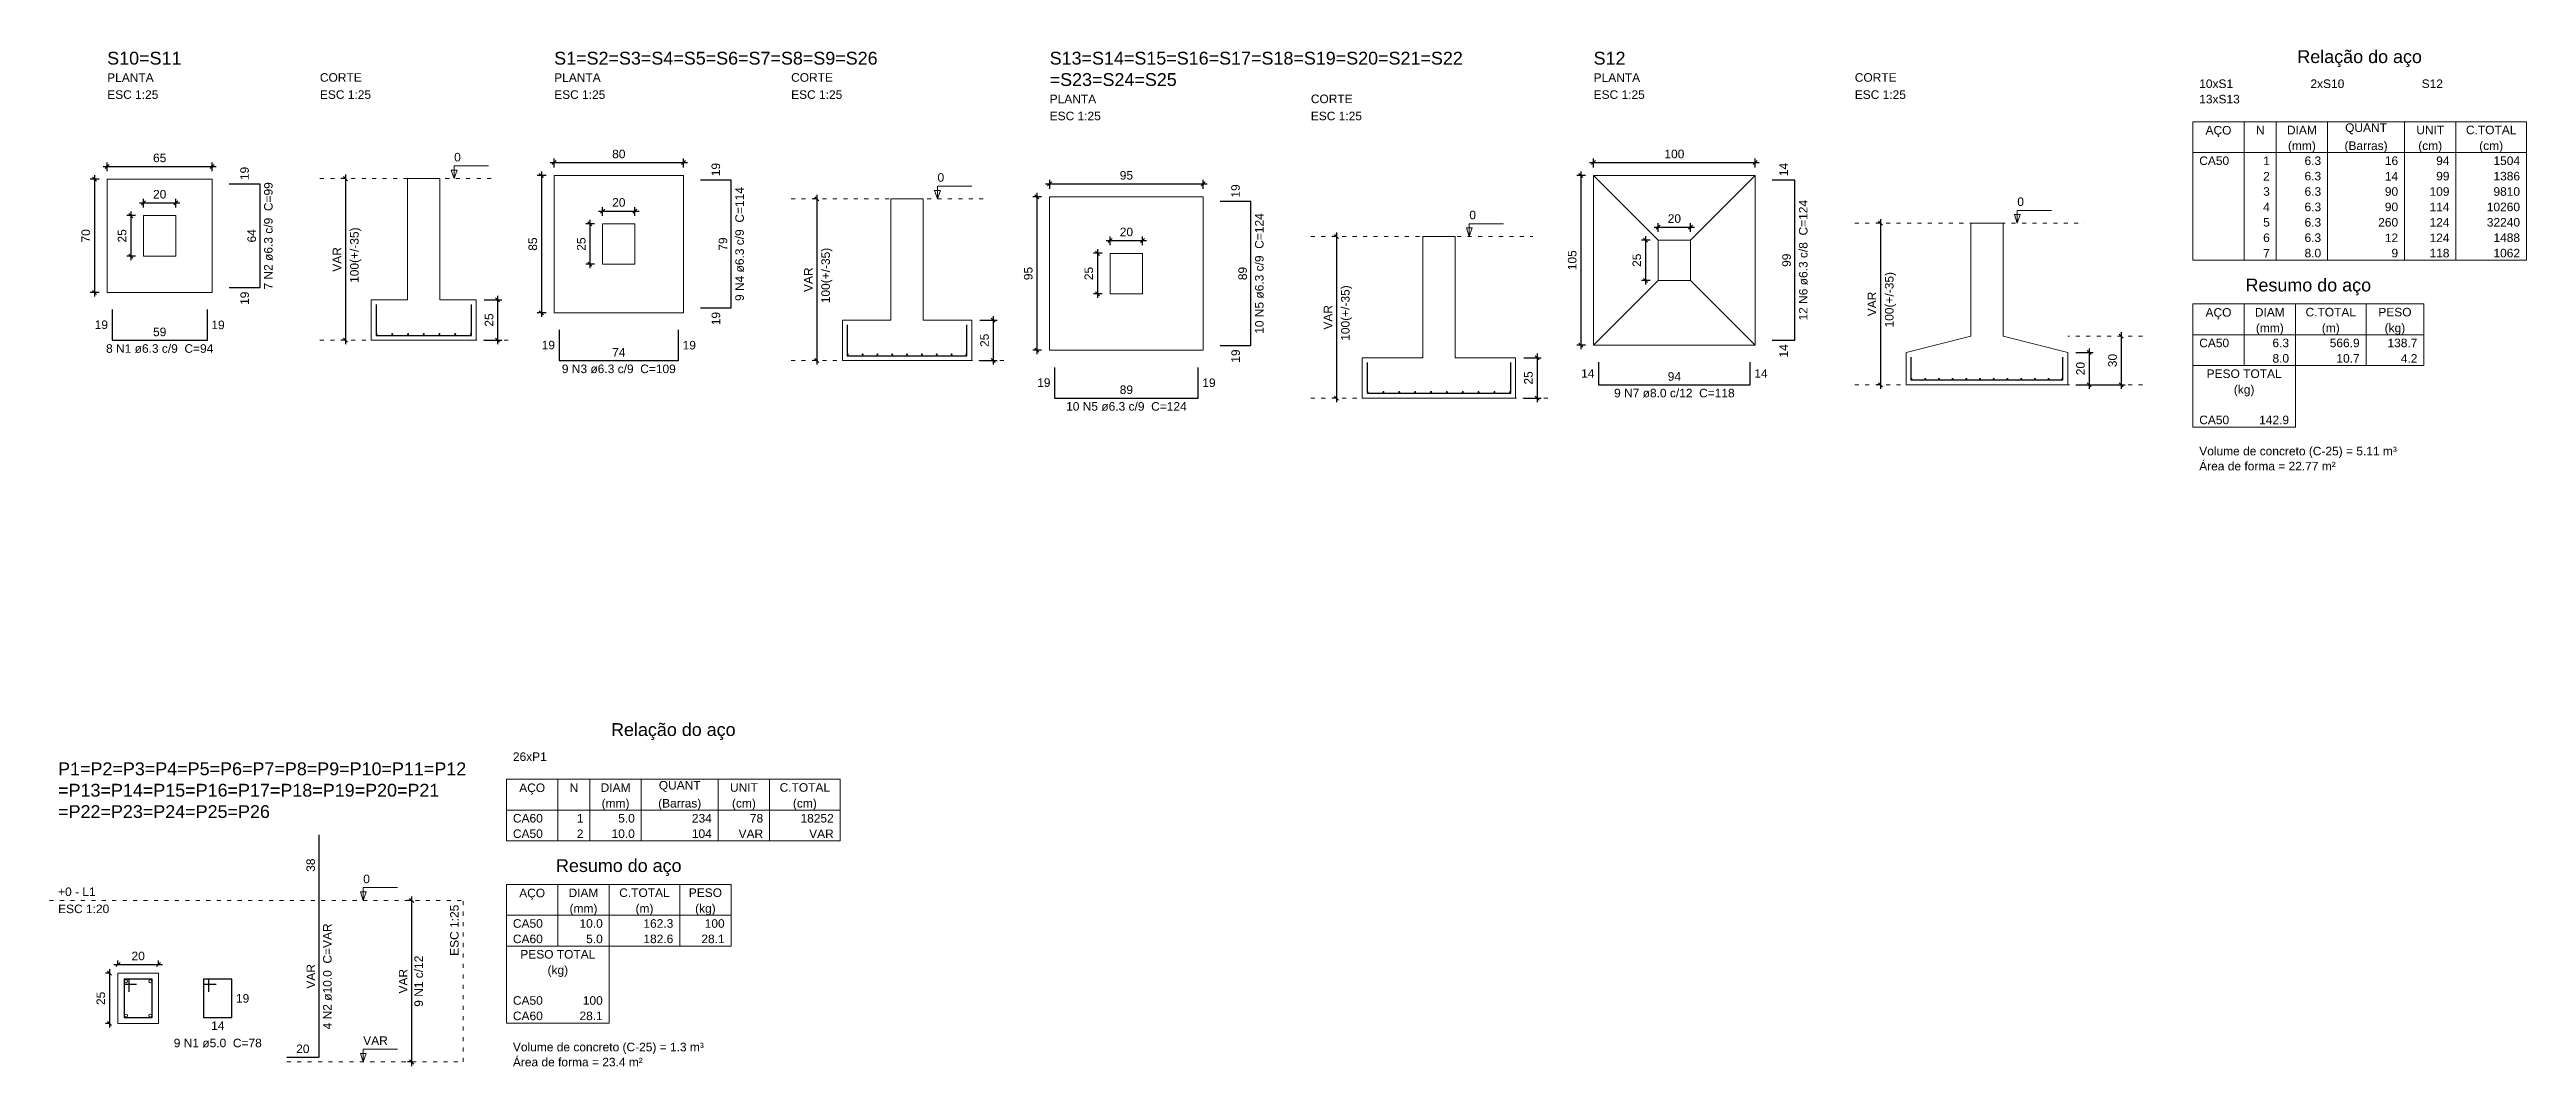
# Model space of a CAD drawing. Header units: millimetres. Extents: x 7 to 580, y -90 to 91.
# Drawn here: x 443.6 to 504.9, y 65.5 to 90.7 of the extents above; entities that cross this region are included whole.
import ezdxf

# ---------------------------------------------------------------- set-up
doc = ezdxf.new("R2010")
doc.units = ezdxf.units.MM
doc.linetypes.add('DOT2', pattern=[3.175, 0, -3.175])
for name, color, linetype, lineweight in [('DT-Armadura', 2, 'Continuous', 30), ('DT-Barras na forma', 2, 'Continuous', 30), ('DT-Barras no corte', 5, 'Continuous', 5), ('DT-Barras rebatidas', 2, 'Continuous', 30), ('DT-Cotas', 9, 'Continuous', 5), ('DT-Forma', 5, 'Continuous', 5), ('DT-Pontilhado', 9, 'DOT2', 5), ('DT-Relação do aço', 9, 'Continuous', 5), ('DT-Textos', 7, 'Continuous', 5), ('DT-Título', 3, 'Continuous', 20)]:
    doc.layers.add(name, color=color, linetype=linetype, lineweight=lineweight)
doc.styles.add('Arial', font='arial.ttf')
doc.styles.get("Standard").update_dxf_attribs({"font": 'arial.ttf'})
doc.dimstyles.new('UM_20.000000', dxfattribs={"dimtxt": 0.18, "dimasz": 0.1, "dimexe": 0.1, "dimexo": 0.2, "dimgap": 0, "dimtad": 1, "dimtih": 1, "dimtoh": 1, "dimdec": 1, "dimlfac": 20, "dimzin": 0, "dimdsep": 46, "dimtxsty": 'Standard', "dimblk": 'CLOSED', "dimblk1": 'CLOSED', "dimblk2": 'CLOSED', "dimcen": 0.09, "dimdle": 0.1, "dimadec": 1, "dimazin": 2, "dimtfac": 1, "dimtdec": 4, "dimtofl": 0, "dimtmove": 0, "dimatfit": 3, "dimldrblk": 'CLOSED', "dimfxl": 1, "dimtolj": 1, "dimarcsym": 0})
doc.dimstyles.new('UM_25.000000', dxfattribs={"dimtxt": 0.18, "dimasz": 0.1, "dimexe": 0.1, "dimexo": 0.2, "dimgap": 0, "dimtad": 1, "dimtih": 1, "dimtoh": 1, "dimdec": 1, "dimlfac": 25, "dimzin": 0, "dimdsep": 46, "dimtxsty": 'Standard', "dimblk": 'CLOSED', "dimblk1": 'CLOSED', "dimblk2": 'CLOSED', "dimcen": 0.09, "dimdle": 0.1, "dimadec": 1, "dimazin": 2, "dimtfac": 1, "dimtdec": 4, "dimtofl": 0, "dimtmove": 0, "dimatfit": 3, "dimldrblk": 'CLOSED', "dimfxl": 1, "dimtolj": 1, "dimarcsym": 0})

msp = doc.modelspace()

# ---------------------------------------------------------------- texts
at = {"layer": 'DT-Armadura', "color": 7, "char_height": 0.2118, "rotation": 90.00021, "line_spacing_factor": 0.9, "style": 'Arial'}
for s, insert, width, attachment_point in [('19', (448.549, 87.4767), 0.90832, 7), ('19', (460.2156, 87.5734), 0.90832, 7), ('14', (486.6489, 87.5734), 0.90832, 7), ('7 N2 ø6.3 c/9  C=99', (449.1408, 86.0967), 4.82904, 8), ('9 N4 ø6.3 c/9  C=114', (460.8074, 85.8934), 5.0832, 8), ('19', (473.0823, 87.0439), 0.90832, 7), ('10 N5 ø6.3 c/9  C=124', (473.6741, 85.1639), 5.33736, 8), ('12 N6 ø6.3 c/8  C=124', (487.1407, 85.4934), 5.33736, 8), ('64', (448.7258, 86.0967), 0.90832, 8), ('79', (460.3924, 85.8934), 0.90832, 8), ('89', (473.2591, 85.1639), 0.90832, 8), ('99', (486.7257, 85.4934), 0.90832, 8), ('19', (448.3372, 84.7167), 0.90832, 3), ('19', (460.0038, 84.2134), 0.90832, 3), ('14', (486.4371, 83.4134), 0.90832, 3), ('19', (472.8705, 83.2839), 0.90832, 3)]:
    msp.add_mtext(s, dxfattribs=dict(at, insert=insert, width=width, attachment_point=attachment_point))
at = {"layer": 'DT-Armadura', "color": 7, "char_height": 0.2118, "line_spacing_factor": 0.9, "style": 'Arial'}
for s, insert, width, attachment_point in [('19', (445.0594, 83.7872), 0.90832, 9), ('8 N1 ø6.3 c/9  C=94', (446.3397, 83.1956), 4.82904, 8), ('59', (446.3395, 83.6104), 0.90832, 8), ('19', (447.6195, 83.999), 0.90832, 1), ('19', (456.1261, 83.2839), 0.90832, 9), ('19', (459.2862, 83.4957), 0.90832, 1), ('9 N3 ø6.3 c/9  C=109', (457.7063, 82.6923), 5.0832, 8), ('74', (457.7061, 83.1071), 0.90832, 8), ('14', (481.8594, 82.5839), 0.90832, 9), ('14', (485.8195, 82.7957), 0.90832, 1), ('19', (468.3927, 82.3544), 0.90832, 9), ('89', (470.2728, 82.1776), 0.90832, 8), ('19', (472.1528, 82.5662), 0.90832, 1), ('9 N7 ø8.0 c/12  C=118', (483.8396, 82.0923), 5.33736, 8), ('94', (483.8394, 82.5071), 0.90832, 8), ('10 N5 ø6.3 c/9  C=124', (470.273, 81.7628), 5.33736, 8)]:
    msp.add_mtext(s, dxfattribs=dict(at, insert=insert, width=width, attachment_point=attachment_point))
at = {"layer": 'DT-Barras na forma', "color": 7, "insert": (452.8598, 67.6423), "char_height": 0.2118, "width": 2.28744, "attachment_point": 8, "rotation": 90.00021, "line_spacing_factor": 0.9, "style": 'Arial'}
msp.add_mtext('9 N1 c/12', dxfattribs=at)
at = {"layer": 'DT-Barras rebatidas', "color": 7, "char_height": 0.2118, "attachment_point": 8, "rotation": 90.00021, "line_spacing_factor": 0.9, "style": 'Arial'}
for s, insert, width in [('38', (450.1864, 70.5156), 0.90832), ('4 N2 ø10.0  C=VAR', (450.6015, 67.7618), 4.32072), ('VAR', (450.1864, 67.7623), 1.16248)]:
    msp.add_mtext(s, dxfattribs=dict(at, insert=insert, width=width))
at = {"layer": 'DT-Barras rebatidas', "color": 7, "char_height": 0.2118, "line_spacing_factor": 0.9, "style": 'Arial'}
for s, insert, width, attachment_point in [('19', (448.2274, 67.3229), 0.90832, 1), ('14', (447.7774, 66.6447), 0.90832, 2), ('9 N1 ø5.0  C=78', (447.7774, 66.0007), 3.8124, 8), ('20', (449.8837, 65.8596), 0.90832, 8)]:
    msp.add_mtext(s, dxfattribs=dict(at, insert=insert, width=width, attachment_point=attachment_point))
at = {"layer": 'DT-Cotas', "char_height": 0.2118, "width": 2.5416, "attachment_point": 8, "rotation": 90.00021, "line_spacing_factor": 0.798, "style": 'Arial'}
for insert in [(451.3287, 85.6187), (462.9953, 85.1154), (475.862, 84.1859), (489.3286, 84.5154)]:
    msp.add_mtext('100(+/-35)', dxfattribs=dict(at, insert=insert))
at = {"layer": 'DT-Relação do aço', "color": 7, "line_spacing_factor": 0.9, "style": 'Arial'}
for s, insert, char_height, width, attachment_point in [('Relação do aço', (500.8046, 90.2775), 0.3177, 5.33736, 8), ('10xS1', (496.8334, 89.7543), 0.2118, 1.2708, 7), ('13xS13', (496.8334, 89.3731), 0.2118, 1.52496, 7), ('2xS10', (499.5868, 89.7543), 0.2118, 1.2708, 7), ('S12', (502.3402, 89.7543), 0.2118, 0.76248, 7), ('AÇO', (497.3099, 88.5407), 0.2118, 0.76248, 8), ('N', (498.3425, 88.6106), 0.2118, 0.25416, 8), ('DIAM', (499.375, 88.6106), 0.2118, 1.01664, 8), ('(mm)', (499.375, 88.1595), 0.2118, 1.01664, 8), ('(Barras)', (500.9635, 88.1595), 0.2118, 2.03328, 8), ('QUANT', (500.9635, 88.6106), 0.2118, 1.2708, 8), ('UNIT', (502.552, 88.6106), 0.2118, 1.01664, 8), ('(cm)', (502.552, 88.1595), 0.2118, 1.01664, 8), ('C.TOTAL', (504.0611, 88.6106), 0.2118, 1.77912, 8), ('(cm)', (504.0611, 88.1595), 0.2118, 1.01664, 8), ('CA50', (496.8334, 87.8481), 0.2118, 1.01664, 7), ('1', (498.5807, 87.8481), 0.2118, 0.25416, 9), ('6.3', (499.8515, 87.8481), 0.2118, 0.76248, 9), ('16', (501.7577, 87.8481), 0.2118, 0.50832, 9), ('94', (503.0285, 87.8481), 0.2118, 0.50832, 9), ('1504', (504.7759, 87.8481), 0.2118, 1.01664, 9), ('3', (498.5807, 87.0856), 0.2118, 0.25416, 9), ('2', (498.5807, 87.4669), 0.2118, 0.25416, 9), ('6.3', (499.8515, 87.4669), 0.2118, 0.76248, 9), ('6.3', (499.8515, 87.0856), 0.2118, 0.76248, 9), ('90', (501.7577, 87.0856), 0.2118, 0.50832, 9), ('14', (501.7577, 87.4669), 0.2118, 0.50832, 9), ('109', (503.0285, 87.0856), 0.2118, 0.76248, 9), ('99', (503.0285, 87.4669), 0.2118, 0.50832, 9), ('9810', (504.7759, 87.0856), 0.2118, 1.01664, 9), ('1386', (504.7759, 87.4669), 0.2118, 1.01664, 9), ('4', (498.5807, 86.7044), 0.2118, 0.25416, 9), ('5', (498.5807, 86.3231), 0.2118, 0.25416, 9), ('6.3', (499.8515, 86.7044), 0.2118, 0.76248, 9), ('6.3', (499.8515, 86.3231), 0.2118, 0.76248, 9), ('260', (501.7577, 86.3231), 0.2118, 0.76248, 9), ('90', (501.7577, 86.7044), 0.2118, 0.50832, 9), ('114', (503.0285, 86.7044), 0.2118, 0.76248, 9), ('124', (503.0285, 86.3231), 0.2118, 0.76248, 9), ('32240', (504.7759, 86.3231), 0.2118, 1.2708, 9), ('10260', (504.7759, 86.7044), 0.2118, 1.2708, 9), ('6', (498.5807, 85.9419), 0.2118, 0.25416, 9), ('6.3', (499.8515, 85.9419), 0.2118, 0.76248, 9), ('12', (501.7577, 85.9419), 0.2118, 0.50832, 9), ('124', (503.0285, 85.9419), 0.2118, 0.76248, 9), ('1488', (504.7759, 85.9419), 0.2118, 1.01664, 9), ('7', (498.5807, 85.5607), 0.2118, 0.25416, 9), ('8.0', (499.8515, 85.5607), 0.2118, 0.76248, 9), ('9', (501.7577, 85.5607), 0.2118, 0.25416, 9), ('118', (503.0285, 85.5607), 0.2118, 0.76248, 9), ('1062', (504.7759, 85.5607), 0.2118, 1.01664, 9), ('Resumo do aço', (499.5338, 84.6224), 0.3177, 4.95612, 8), ('AÇO', (497.3099, 84.0294), 0.2118, 0.76248, 8), ('DIAM', (498.5807, 84.0992), 0.2118, 1.01664, 8), ('C.TOTAL', (500.0898, 84.0992), 0.2118, 1.77912, 8), ('PESO', (501.6783, 84.0992), 0.2118, 1.01664, 8), ('CA50', (496.8334, 83.3368), 0.2118, 1.01664, 7), ('(mm)', (498.5807, 83.6481), 0.2118, 1.01664, 8), ('6.3', (499.0573, 83.3368), 0.2118, 0.76248, 9), ('(m)', (500.0898, 83.6481), 0.2118, 0.76248, 8), ('566.9', (500.8046, 83.3368), 0.2118, 1.2708, 9), ('(kg)', (501.6783, 83.6481), 0.2118, 1.01664, 8), ('138.7', (502.2343, 83.3368), 0.2118, 1.2708, 9), ('PESO TOTAL', (497.9453, 82.5743), 0.2118, 2.5416, 8), ('8.0', (499.0573, 82.9555), 0.2118, 0.76248, 9), ('10.7', (500.8046, 82.9555), 0.2118, 1.01664, 9), ('4.2', (502.2343, 82.9555), 0.2118, 0.76248, 9), ('(kg)', (497.9453, 82.1232), 0.2118, 1.01664, 8), ('CA50', (496.8334, 81.4306), 0.2118, 1.01664, 7), ('142.9', (499.0573, 81.4306), 0.2118, 1.2708, 9), ('Área de forma = 22.77 m²', (496.8334, 80.2868), 0.2118, 6.09984, 7), ('Volume de concreto (C-25) = 5.11 m³', (496.8334, 80.5982), 0.2118, 8.8956, 7), ('Relação do aço', (459.0554, 73.6157), 0.3177, 5.33736, 8), ('26xP1', (455.0842, 73.0926), 0.2118, 1.2708, 7), ('AÇO', (455.5607, 72.2602), 0.2118, 0.76248, 8), ('N', (456.5932, 72.3301), 0.2118, 0.25416, 8), ('DIAM', (457.6258, 72.3301), 0.2118, 1.01664, 8), ('QUANT', (459.2143, 72.3301), 0.2118, 1.2708, 8), ('UNIT', (460.8028, 72.3301), 0.2118, 1.01664, 8), ('C.TOTAL', (462.3118, 72.3301), 0.2118, 1.77912, 8), ('CA60', (455.0842, 71.5676), 0.2118, 1.01664, 7), ('1', (456.8315, 71.5676), 0.2118, 0.25416, 9), ('(mm)', (457.6258, 71.879), 0.2118, 1.01664, 8), ('5.0', (458.1023, 71.5676), 0.2118, 0.76248, 9), ('(Barras)', (459.2143, 71.879), 0.2118, 2.03328, 8), ('234', (460.0085, 71.5676), 0.2118, 0.76248, 9), ('(cm)', (460.8028, 71.879), 0.2118, 1.01664, 8), ('78', (461.2793, 71.5676), 0.2118, 0.50832, 9), ('(cm)', (462.3118, 71.879), 0.2118, 1.01664, 8), ('18252', (463.0267, 71.5676), 0.2118, 1.2708, 9), ('CA50', (455.0842, 71.1864), 0.2118, 1.01664, 7), ('2', (456.8315, 71.1864), 0.2118, 0.25416, 9), ('10.0', (458.1023, 71.1864), 0.2118, 1.01664, 9), ('104', (460.0085, 71.1864), 0.2118, 0.76248, 9), ('VAR', (461.2793, 71.1864), 0.2118, 0.76248, 9), ('VAR', (463.0267, 71.1864), 0.2118, 0.76248, 9), ('Resumo do aço', (457.7052, 70.2481), 0.3177, 4.95612, 8), ('AÇO', (455.5607, 69.6551), 0.2118, 0.76248, 8), ('DIAM', (456.8315, 69.725), 0.2118, 1.01664, 8), ('C.TOTAL', (458.3406, 69.725), 0.2118, 1.77912, 8), ('PESO', (459.8497, 69.725), 0.2118, 1.01664, 8), ('(mm)', (456.8315, 69.2738), 0.2118, 1.01664, 8), ('(m)', (458.3406, 69.2738), 0.2118, 0.76248, 8), ('(kg)', (459.8497, 69.2738), 0.2118, 1.01664, 8), ('CA50', (455.0842, 68.9625), 0.2118, 1.01664, 7), ('CA60', (455.0842, 68.5812), 0.2118, 1.01664, 7), ('10.0', (457.3081, 68.9625), 0.2118, 1.01664, 9), ('5.0', (457.3081, 68.5812), 0.2118, 0.76248, 9), ('162.3', (459.0554, 68.9625), 0.2118, 1.2708, 9), ('182.6', (459.0554, 68.5812), 0.2118, 1.2708, 9), ('28.1', (460.3262, 68.5812), 0.2118, 1.01664, 9), ('100', (460.3262, 68.9625), 0.2118, 0.76248, 9), ('PESO TOTAL', (456.1961, 68.2), 0.2118, 2.5416, 8), ('(kg)', (456.1961, 67.7489), 0.2118, 1.01664, 8), ('CA50', (455.0842, 67.0563), 0.2118, 1.01664, 7), ('CA60', (455.0842, 66.675), 0.2118, 1.01664, 7), ('28.1', (457.3081, 66.675), 0.2118, 1.01664, 9), ('100', (457.3081, 67.0563), 0.2118, 0.76248, 9), ('Área de forma = 23.4 m²', (455.0842, 65.5313), 0.2118, 5.84568, 7), ('Volume de concreto (C-25) = 1.3 m³', (455.0842, 65.8427), 0.2118, 8.64144, 7)]:
    msp.add_mtext(s, dxfattribs=dict(at, insert=insert, char_height=char_height, width=width, attachment_point=attachment_point))
at = {"layer": 'DT-Textos', "char_height": 0.2118, "attachment_point": 7, "line_spacing_factor": 0.798, "style": 'Arial'}
for s, insert, width in [('PLANTA', (445.0397, 89.9096), 1.52496), ('ESC 1:25', (445.0397, 89.4856), 2.03328), ('CORTE', (450.3057, 89.9096), 1.2708), ('ESC 1:25', (450.3057, 89.4856), 2.03328), ('PLANTA', (456.1063, 89.9093), 1.52496), ('ESC 1:25', (456.1063, 89.4853), 2.03328), ('CORTE', (461.9723, 89.9093), 1.2708), ('ESC 1:25', (461.9723, 89.4853), 2.03328), ('PLANTA', (468.373, 89.3798), 1.52496), ('CORTE', (474.839, 89.3798), 1.2708), ('PLANTA', (481.8396, 89.9093), 1.52496), ('ESC 1:25', (481.8396, 89.4853), 2.03328), ('CORTE', (488.3056, 89.9093), 1.2708), ('ESC 1:25', (488.3056, 89.4853), 2.03328), ('ESC 1:25', (468.373, 88.9558), 2.03328), ('ESC 1:25', (474.839, 88.9558), 2.03328), ('0', (453.6297, 87.9366), 0.25416), ('0', (465.5963, 87.4333), 0.25416), ('0', (478.763, 86.5038), 0.25416), ('0', (492.3296, 86.8333), 0.25416), ('+0 - L1', (443.8244, 69.7487), 1.77912), ('0', (451.3784, 70.0657), 0.25416), ('ESC 1:20', (443.8244, 69.3247), 2.03328), ('VAR', (451.3784, 66.0657), 0.76248)]:
    msp.add_mtext(s, dxfattribs=dict(at, insert=insert, width=width))
at = {"layer": 'DT-Textos', "insert": (453.7435, 69.5368), "char_height": 0.2118, "width": 2.03328, "attachment_point": 9, "rotation": 90.00021, "line_spacing_factor": 0.798, "style": 'Arial'}
msp.add_mtext('ESC 1:25', dxfattribs=at)
at = {"layer": 'DT-Título', "char_height": 0.3177, "attachment_point": 7, "line_spacing_factor": 0.798, "style": 'Arial'}
for s, insert, width in [('S10=S11', (445.0397, 90.3325), 2.66868), ('S1=S2=S3=S4=S5=S6=S7=S8=S9=S26', (456.1063, 90.3322), 11.4372), ('S13=S14=S15=S16=S17=S18=S19=S20=S21=S22', (468.373, 90.3327), 14.86836), ('S12', (481.8396, 90.3322), 1.14372), ('=S23=S24=S25', (468.373, 89.8027), 4.57488), ('P1=P2=P3=P4=P5=P6=P7=P8=P9=P10=P11=P12', (443.8244, 72.7376), 14.48712), ('=P13=P14=P15=P16=P17=P18=P19=P20=P21', (443.8244, 72.2076), 13.72464), ('=P22=P23=P24=P25=P26', (443.8244, 71.6786), 7.6248)]:
    msp.add_mtext(s, dxfattribs=dict(at, insert=insert, width=width))

# ---------------------------------------------------------------- blocks, each defined once
blk = doc.blocks.new('_OBLIQUE')
at = {"color": 0, "linetype": 'ByBlock', "lineweight": -2}
blk.add_line((-0.5, -0.5), (0.5, 0.5), dxfattribs=at)
blk = doc.blocks.new('*D223')
at = {"layer": 'Defpoints', "color": 0, "transparency": 16777216}
for p in [(445.307, 67.842), (445.095, 66.592), (445.307, 66.592)]:
    blk.add_point(p, dxfattribs=at)
at = {"layer": 'DT-Cotas', "color": 0, "lineweight": -2, "transparency": 16777216}
for p, q in [((445.107, 67.842), (444.995, 67.842)), ((445.095, 67.942), (445.095, 66.492)), ((445.107, 66.592), (444.995, 66.592))]:
    blk.add_line(p, q, dxfattribs=at)
at = {"layer": 'DT-Cotas', "color": 0, "lineweight": -2, "transparency": 16777216, "xscale": 0.1, "yscale": 0.1, "zscale": 0.1}
for p, rotation in [((445.095, 67.842), 90), ((445.095, 66.592), 270)]:
    blk.add_blockref('_OBLIQUE', p, dxfattribs=dict(at, rotation=rotation))
at = {"layer": 'DT-Cotas', "transparency": 16777216, "insert": (444.883, 67.217), "char_height": 0.2118, "attachment_point": 5, "rotation": 90, "style": 'Arial'}
blk.add_mtext('\\A1;25', dxfattribs=at)
blk = doc.blocks.new('*D224')
at = {"layer": 'Defpoints', "color": 0, "transparency": 16777216}
for p in [(445.307, 67.842), (446.307, 68.054), (446.307, 67.842)]:
    blk.add_point(p, dxfattribs=at)
at = {"layer": 'DT-Cotas', "color": 0, "lineweight": -2, "transparency": 16777216}
for p, q in [((445.307, 68.042), (445.307, 68.154)), ((446.307, 68.042), (446.307, 68.154)), ((445.207, 68.054), (446.407, 68.054))]:
    blk.add_line(p, q, dxfattribs=at)
at = {"layer": 'DT-Cotas', "color": 0, "lineweight": -2, "transparency": 16777216, "xscale": 0.1, "yscale": 0.1, "zscale": 0.1, "rotation": 180}
blk.add_blockref('_OBLIQUE', (445.307, 68.054), dxfattribs=at)
at = {"layer": 'DT-Cotas', "color": 0, "lineweight": -2, "transparency": 16777216, "xscale": 0.1, "yscale": 0.1, "zscale": 0.1}
blk.add_blockref('_OBLIQUE', (446.307, 68.054), dxfattribs=at)
at = {"layer": 'DT-Cotas', "transparency": 16777216, "insert": (445.807, 68.266), "char_height": 0.2118, "attachment_point": 5, "rotation": 0.00573, "style": 'Arial'}
blk.add_mtext('\\A1;20', dxfattribs=at)
blk = doc.blocks.new('*D225')
at = {"layer": 'Defpoints', "color": 0, "transparency": 16777216}
for p in [(452.578, 69.642), (452.79, 69.642), (452.79, 65.642)]:
    blk.add_point(p, dxfattribs=at)
at = {"layer": 'DT-Cotas', "color": 0, "lineweight": -2, "transparency": 16777216}
for p, q in [((452.59, 69.642), (452.478, 69.642)), ((452.578, 65.542), (452.578, 69.742)), ((452.59, 65.642), (452.478, 65.642))]:
    blk.add_line(p, q, dxfattribs=at)
at = {"layer": 'DT-Cotas', "color": 0, "lineweight": -2, "transparency": 16777216, "xscale": 0.1, "yscale": 0.1, "zscale": 0.1}
for p, rotation in [((452.578, 69.642), 90), ((452.578, 65.642), 270)]:
    blk.add_blockref('_OBLIQUE', p, dxfattribs=dict(at, rotation=rotation))
at = {"layer": 'DT-Cotas', "transparency": 16777216, "insert": (452.366, 67.642), "char_height": 0.2118, "attachment_point": 5, "rotation": 90, "style": 'Arial'}
blk.add_mtext('\\A1;VAR', dxfattribs=at)
blk = doc.blocks.new('*D201')
at = {"layer": 'Defpoints', "color": 0, "transparency": 16777216}
for p in [(445.039, 87.497), (444.722, 84.697), (445.039, 84.697)]:
    blk.add_point(p, dxfattribs=at)
at = {"layer": 'DT-Cotas', "color": 0, "lineweight": -2, "transparency": 16777216}
for p, q in [((444.839, 87.497), (444.622, 87.497)), ((444.722, 87.597), (444.722, 84.597)), ((444.839, 84.697), (444.622, 84.697))]:
    blk.add_line(p, q, dxfattribs=at)
at = {"layer": 'DT-Cotas', "color": 0, "lineweight": -2, "transparency": 16777216, "xscale": 0.1, "yscale": 0.1, "zscale": 0.1}
for p, rotation in [((444.722, 87.497), 90), ((444.722, 84.697), 270)]:
    blk.add_blockref('_OBLIQUE', p, dxfattribs=dict(at, rotation=rotation))
at = {"layer": 'DT-Cotas', "transparency": 16777216, "insert": (444.51, 86.097), "char_height": 0.2118, "attachment_point": 5, "rotation": 90, "style": 'Arial'}
blk.add_mtext('\\A1;70', dxfattribs=at)
blk = doc.blocks.new('*D202')
at = {"layer": 'Defpoints', "color": 0, "transparency": 16777216}
for p in [(447.639, 87.814), (445.039, 87.497), (447.639, 87.497)]:
    blk.add_point(p, dxfattribs=at)
at = {"layer": 'DT-Cotas', "color": 0, "lineweight": -2, "transparency": 16777216}
for p, q in [((444.939, 87.814), (447.739, 87.814)), ((445.039, 87.697), (445.039, 87.914)), ((447.639, 87.697), (447.639, 87.914))]:
    blk.add_line(p, q, dxfattribs=at)
at = {"layer": 'DT-Cotas', "color": 0, "lineweight": -2, "transparency": 16777216, "xscale": 0.1, "yscale": 0.1, "zscale": 0.1, "rotation": 180}
blk.add_blockref('_OBLIQUE', (445.039, 87.814), dxfattribs=at)
at = {"layer": 'DT-Cotas', "color": 0, "lineweight": -2, "transparency": 16777216, "xscale": 0.1, "yscale": 0.1, "zscale": 0.1}
blk.add_blockref('_OBLIQUE', (447.639, 87.814), dxfattribs=at)
at = {"layer": 'DT-Cotas', "transparency": 16777216, "insert": (446.339, 88.026), "char_height": 0.2118, "attachment_point": 5, "rotation": 0.00573, "style": 'Arial'}
blk.add_mtext('\\A1;65', dxfattribs=at)
blk = doc.blocks.new('*D203')
at = {"layer": 'Defpoints', "color": 0, "transparency": 16777216}
for p in [(445.939, 86.597), (445.622, 85.597), (445.939, 85.597)]:
    blk.add_point(p, dxfattribs=at)
at = {"layer": 'DT-Cotas', "color": 0, "lineweight": -2, "transparency": 16777216}
for p, q in [((445.739, 86.597), (445.522, 86.597)), ((445.622, 86.697), (445.622, 85.497)), ((445.739, 85.597), (445.522, 85.597))]:
    blk.add_line(p, q, dxfattribs=at)
at = {"layer": 'DT-Cotas', "color": 0, "lineweight": -2, "transparency": 16777216, "xscale": 0.1, "yscale": 0.1, "zscale": 0.1}
for p, rotation in [((445.622, 86.597), 90), ((445.622, 85.597), 270)]:
    blk.add_blockref('_OBLIQUE', p, dxfattribs=dict(at, rotation=rotation))
at = {"layer": 'DT-Cotas', "transparency": 16777216, "insert": (445.41, 86.097), "char_height": 0.2118, "attachment_point": 5, "rotation": 90, "style": 'Arial'}
blk.add_mtext('\\A1;25', dxfattribs=at)
blk = doc.blocks.new('*D204')
at = {"layer": 'Defpoints', "color": 0, "transparency": 16777216}
for p in [(445.939, 86.597), (446.739, 86.914), (446.739, 86.597)]:
    blk.add_point(p, dxfattribs=at)
at = {"layer": 'DT-Cotas', "color": 0, "lineweight": -2, "transparency": 16777216}
for p, q in [((445.839, 86.914), (446.839, 86.914)), ((445.939, 86.797), (445.939, 87.014)), ((446.739, 86.797), (446.739, 87.014))]:
    blk.add_line(p, q, dxfattribs=at)
at = {"layer": 'DT-Cotas', "color": 0, "lineweight": -2, "transparency": 16777216, "xscale": 0.1, "yscale": 0.1, "zscale": 0.1, "rotation": 180}
blk.add_blockref('_OBLIQUE', (445.939, 86.914), dxfattribs=at)
at = {"layer": 'DT-Cotas', "color": 0, "lineweight": -2, "transparency": 16777216, "xscale": 0.1, "yscale": 0.1, "zscale": 0.1}
blk.add_blockref('_OBLIQUE', (446.739, 86.914), dxfattribs=at)
at = {"layer": 'DT-Cotas', "transparency": 16777216, "insert": (446.339, 87.126), "char_height": 0.2118, "attachment_point": 5, "rotation": 0.00573, "style": 'Arial'}
blk.add_mtext('\\A1;20', dxfattribs=at)
blk = doc.blocks.new('*D205')
at = {"layer": 'Defpoints', "color": 0, "transparency": 16777216}
for p in [(451.153, 87.513), (450.941, 83.513), (451.153, 83.513)]:
    blk.add_point(p, dxfattribs=at)
at = {"layer": 'DT-Cotas', "color": 0, "lineweight": -2, "transparency": 16777216}
for p, q in [((450.953, 87.513), (450.841, 87.513)), ((450.941, 87.613), (450.941, 83.413)), ((450.953, 83.513), (450.841, 83.513))]:
    blk.add_line(p, q, dxfattribs=at)
at = {"layer": 'DT-Cotas', "color": 0, "lineweight": -2, "transparency": 16777216, "xscale": 0.1, "yscale": 0.1, "zscale": 0.1}
for p, rotation in [((450.941, 87.513), 90), ((450.941, 83.513), 270)]:
    blk.add_blockref('_OBLIQUE', p, dxfattribs=dict(at, rotation=rotation))
at = {"layer": 'DT-Cotas', "transparency": 16777216, "insert": (450.729, 85.513), "char_height": 0.2118, "attachment_point": 5, "rotation": 90, "style": 'Arial'}
blk.add_mtext('\\A1;VAR', dxfattribs=at)
blk = doc.blocks.new('*D206')
at = {"layer": 'Defpoints', "color": 0, "transparency": 16777216}
for p in [(454.176, 84.513), (454.176, 83.513), (454.706, 83.513)]:
    blk.add_point(p, dxfattribs=at)
at = {"layer": 'DT-Cotas', "color": 0, "lineweight": -2, "transparency": 16777216}
for p, q in [((454.376, 84.513), (454.806, 84.513)), ((454.706, 84.613), (454.706, 83.413)), ((454.376, 83.513), (454.806, 83.513))]:
    blk.add_line(p, q, dxfattribs=at)
at = {"layer": 'DT-Cotas', "color": 0, "lineweight": -2, "transparency": 16777216, "xscale": 0.1, "yscale": 0.1, "zscale": 0.1}
for p, rotation in [((454.706, 84.513), 90), ((454.706, 83.513), 270)]:
    blk.add_blockref('_OBLIQUE', p, dxfattribs=dict(at, rotation=rotation))
at = {"layer": 'DT-Cotas', "transparency": 16777216, "insert": (454.494, 84.013), "char_height": 0.2118, "attachment_point": 5, "rotation": 90, "style": 'Arial'}
blk.add_mtext('\\A1;25', dxfattribs=at)
blk = doc.blocks.new('*D207')
at = {"layer": 'Defpoints', "color": 0, "transparency": 16777216}
for p in [(456.106, 87.593), (455.788, 84.193), (456.106, 84.193)]:
    blk.add_point(p, dxfattribs=at)
at = {"layer": 'DT-Cotas', "color": 0, "lineweight": -2, "transparency": 16777216}
for p, q in [((455.788, 87.693), (455.788, 84.093)), ((455.906, 87.593), (455.688, 87.593)), ((455.906, 84.193), (455.688, 84.193))]:
    blk.add_line(p, q, dxfattribs=at)
at = {"layer": 'DT-Cotas', "color": 0, "lineweight": -2, "transparency": 16777216, "xscale": 0.1, "yscale": 0.1, "zscale": 0.1}
for p, rotation in [((455.788, 87.593), 90), ((455.788, 84.193), 270)]:
    blk.add_blockref('_OBLIQUE', p, dxfattribs=dict(at, rotation=rotation))
at = {"layer": 'DT-Cotas', "transparency": 16777216, "insert": (455.577, 85.893), "char_height": 0.2118, "attachment_point": 5, "rotation": 90, "style": 'Arial'}
blk.add_mtext('\\A1;85', dxfattribs=at)
blk = doc.blocks.new('*D208')
at = {"layer": 'Defpoints', "color": 0, "transparency": 16777216}
for p in [(459.306, 87.911), (456.106, 87.593), (459.306, 87.593)]:
    blk.add_point(p, dxfattribs=at)
at = {"layer": 'DT-Cotas', "color": 0, "lineweight": -2, "transparency": 16777216}
for p, q in [((456.006, 87.911), (459.406, 87.911)), ((456.106, 87.793), (456.106, 88.011)), ((459.306, 87.793), (459.306, 88.011))]:
    blk.add_line(p, q, dxfattribs=at)
at = {"layer": 'DT-Cotas', "color": 0, "lineweight": -2, "transparency": 16777216, "xscale": 0.1, "yscale": 0.1, "zscale": 0.1, "rotation": 180}
blk.add_blockref('_OBLIQUE', (456.106, 87.911), dxfattribs=at)
at = {"layer": 'DT-Cotas', "color": 0, "lineweight": -2, "transparency": 16777216, "xscale": 0.1, "yscale": 0.1, "zscale": 0.1}
blk.add_blockref('_OBLIQUE', (459.306, 87.911), dxfattribs=at)
at = {"layer": 'DT-Cotas', "transparency": 16777216, "insert": (457.706, 88.123), "char_height": 0.2118, "attachment_point": 5, "rotation": 0.00573, "style": 'Arial'}
blk.add_mtext('\\A1;80', dxfattribs=at)
blk = doc.blocks.new('*D209')
at = {"layer": 'Defpoints', "color": 0, "transparency": 16777216}
for p in [(457.306, 86.393), (456.988, 85.393), (457.306, 85.393)]:
    blk.add_point(p, dxfattribs=at)
at = {"layer": 'DT-Cotas', "color": 0, "lineweight": -2, "transparency": 16777216}
for p, q in [((456.988, 86.493), (456.988, 85.293)), ((457.106, 86.393), (456.888, 86.393)), ((457.106, 85.393), (456.888, 85.393))]:
    blk.add_line(p, q, dxfattribs=at)
at = {"layer": 'DT-Cotas', "color": 0, "lineweight": -2, "transparency": 16777216, "xscale": 0.1, "yscale": 0.1, "zscale": 0.1}
for p, rotation in [((456.988, 86.393), 90), ((456.988, 85.393), 270)]:
    blk.add_blockref('_OBLIQUE', p, dxfattribs=dict(at, rotation=rotation))
at = {"layer": 'DT-Cotas', "transparency": 16777216, "insert": (456.777, 85.893), "char_height": 0.2118, "attachment_point": 5, "rotation": 90, "style": 'Arial'}
blk.add_mtext('\\A1;25', dxfattribs=at)
blk = doc.blocks.new('*D210')
at = {"layer": 'Defpoints', "color": 0, "transparency": 16777216}
for p in [(458.106, 86.711), (457.306, 86.393), (458.106, 86.393)]:
    blk.add_point(p, dxfattribs=at)
at = {"layer": 'DT-Cotas', "color": 0, "lineweight": -2, "transparency": 16777216}
for p, q in [((457.206, 86.711), (458.206, 86.711)), ((457.306, 86.593), (457.306, 86.811)), ((458.106, 86.593), (458.106, 86.811))]:
    blk.add_line(p, q, dxfattribs=at)
at = {"layer": 'DT-Cotas', "color": 0, "lineweight": -2, "transparency": 16777216, "xscale": 0.1, "yscale": 0.1, "zscale": 0.1, "rotation": 180}
blk.add_blockref('_OBLIQUE', (457.306, 86.711), dxfattribs=at)
at = {"layer": 'DT-Cotas', "color": 0, "lineweight": -2, "transparency": 16777216, "xscale": 0.1, "yscale": 0.1, "zscale": 0.1}
blk.add_blockref('_OBLIQUE', (458.106, 86.711), dxfattribs=at)
at = {"layer": 'DT-Cotas', "transparency": 16777216, "insert": (457.706, 86.923), "char_height": 0.2118, "attachment_point": 5, "rotation": 0.00573, "style": 'Arial'}
blk.add_mtext('\\A1;20', dxfattribs=at)
blk = doc.blocks.new('*D211')
at = {"layer": 'Defpoints', "color": 0, "transparency": 16777216}
for p in [(462.82, 87.01), (462.608, 83.01), (462.82, 83.01)]:
    blk.add_point(p, dxfattribs=at)
at = {"layer": 'DT-Cotas', "color": 0, "lineweight": -2, "transparency": 16777216}
for p, q in [((462.608, 87.11), (462.608, 82.91)), ((462.62, 87.01), (462.508, 87.01)), ((462.62, 83.01), (462.508, 83.01))]:
    blk.add_line(p, q, dxfattribs=at)
at = {"layer": 'DT-Cotas', "color": 0, "lineweight": -2, "transparency": 16777216, "xscale": 0.1, "yscale": 0.1, "zscale": 0.1}
for p, rotation in [((462.608, 87.01), 90), ((462.608, 83.01), 270)]:
    blk.add_blockref('_OBLIQUE', p, dxfattribs=dict(at, rotation=rotation))
at = {"layer": 'DT-Cotas', "transparency": 16777216, "insert": (462.396, 85.01), "char_height": 0.2118, "attachment_point": 5, "rotation": 90, "style": 'Arial'}
blk.add_mtext('\\A1;VAR', dxfattribs=at)
blk = doc.blocks.new('*D212')
at = {"layer": 'Defpoints', "color": 0, "transparency": 16777216}
for p in [(466.443, 84.01), (466.443, 83.01), (466.973, 83.01)]:
    blk.add_point(p, dxfattribs=at)
at = {"layer": 'DT-Cotas', "color": 0, "lineweight": -2, "transparency": 16777216}
for p, q in [((466.973, 84.11), (466.973, 82.91)), ((466.643, 84.01), (467.073, 84.01)), ((466.643, 83.01), (467.073, 83.01))]:
    blk.add_line(p, q, dxfattribs=at)
at = {"layer": 'DT-Cotas', "color": 0, "lineweight": -2, "transparency": 16777216, "xscale": 0.1, "yscale": 0.1, "zscale": 0.1}
for p, rotation in [((466.973, 84.01), 90), ((466.973, 83.01), 270)]:
    blk.add_blockref('_OBLIQUE', p, dxfattribs=dict(at, rotation=rotation))
at = {"layer": 'DT-Cotas', "transparency": 16777216, "insert": (466.761, 83.51), "char_height": 0.2118, "attachment_point": 5, "rotation": 90, "style": 'Arial'}
blk.add_mtext('\\A1;25', dxfattribs=at)
blk = doc.blocks.new('*D213')
at = {"layer": 'Defpoints', "color": 0, "transparency": 16777216}
for p in [(468.373, 87.064), (468.055, 83.264), (468.373, 83.264)]:
    blk.add_point(p, dxfattribs=at)
at = {"layer": 'DT-Cotas', "color": 0, "lineweight": -2, "transparency": 16777216}
for p, q in [((468.055, 87.164), (468.055, 83.164)), ((468.173, 87.064), (467.955, 87.064)), ((468.173, 83.264), (467.955, 83.264))]:
    blk.add_line(p, q, dxfattribs=at)
at = {"layer": 'DT-Cotas', "color": 0, "lineweight": -2, "transparency": 16777216, "xscale": 0.1, "yscale": 0.1, "zscale": 0.1}
for p, rotation in [((468.055, 87.064), 90), ((468.055, 83.264), 270)]:
    blk.add_blockref('_OBLIQUE', p, dxfattribs=dict(at, rotation=rotation))
at = {"layer": 'DT-Cotas', "transparency": 16777216, "insert": (467.843, 85.164), "char_height": 0.2118, "attachment_point": 5, "rotation": 90, "style": 'Arial'}
blk.add_mtext('\\A1;95', dxfattribs=at)
blk = doc.blocks.new('*D214')
at = {"layer": 'Defpoints', "color": 0, "transparency": 16777216}
for p in [(472.173, 87.382), (468.373, 87.064), (472.173, 87.064)]:
    blk.add_point(p, dxfattribs=at)
at = {"layer": 'DT-Cotas', "color": 0, "lineweight": -2, "transparency": 16777216}
for p, q in [((468.273, 87.382), (472.273, 87.382)), ((468.373, 87.264), (468.373, 87.482)), ((472.173, 87.264), (472.173, 87.482))]:
    blk.add_line(p, q, dxfattribs=at)
at = {"layer": 'DT-Cotas', "color": 0, "lineweight": -2, "transparency": 16777216, "xscale": 0.1, "yscale": 0.1, "zscale": 0.1, "rotation": 180}
blk.add_blockref('_OBLIQUE', (468.373, 87.382), dxfattribs=at)
at = {"layer": 'DT-Cotas', "color": 0, "lineweight": -2, "transparency": 16777216, "xscale": 0.1, "yscale": 0.1, "zscale": 0.1}
blk.add_blockref('_OBLIQUE', (472.173, 87.382), dxfattribs=at)
at = {"layer": 'DT-Cotas', "transparency": 16777216, "insert": (470.273, 87.593), "char_height": 0.2118, "attachment_point": 5, "rotation": 0.00573, "style": 'Arial'}
blk.add_mtext('\\A1;95', dxfattribs=at)
blk = doc.blocks.new('*D215')
at = {"layer": 'Defpoints', "color": 0, "transparency": 16777216}
for p in [(469.873, 85.664), (469.555, 84.664), (469.873, 84.664)]:
    blk.add_point(p, dxfattribs=at)
at = {"layer": 'DT-Cotas', "color": 0, "lineweight": -2, "transparency": 16777216}
for p, q in [((469.673, 85.664), (469.455, 85.664)), ((469.555, 85.764), (469.555, 84.564)), ((469.673, 84.664), (469.455, 84.664))]:
    blk.add_line(p, q, dxfattribs=at)
at = {"layer": 'DT-Cotas', "color": 0, "lineweight": -2, "transparency": 16777216, "xscale": 0.1, "yscale": 0.1, "zscale": 0.1}
for p, rotation in [((469.555, 85.664), 90), ((469.555, 84.664), 270)]:
    blk.add_blockref('_OBLIQUE', p, dxfattribs=dict(at, rotation=rotation))
at = {"layer": 'DT-Cotas', "transparency": 16777216, "insert": (469.343, 85.164), "char_height": 0.2118, "attachment_point": 5, "rotation": 90, "style": 'Arial'}
blk.add_mtext('\\A1;25', dxfattribs=at)
blk = doc.blocks.new('*D216')
at = {"layer": 'Defpoints', "color": 0, "transparency": 16777216}
for p in [(470.673, 85.982), (469.873, 85.664), (470.673, 85.664)]:
    blk.add_point(p, dxfattribs=at)
at = {"layer": 'DT-Cotas', "color": 0, "lineweight": -2, "transparency": 16777216}
for p, q in [((469.773, 85.982), (470.773, 85.982)), ((469.873, 85.864), (469.873, 86.082)), ((470.673, 85.864), (470.673, 86.082))]:
    blk.add_line(p, q, dxfattribs=at)
at = {"layer": 'DT-Cotas', "color": 0, "lineweight": -2, "transparency": 16777216, "xscale": 0.1, "yscale": 0.1, "zscale": 0.1, "rotation": 180}
blk.add_blockref('_OBLIQUE', (469.873, 85.982), dxfattribs=at)
at = {"layer": 'DT-Cotas', "color": 0, "lineweight": -2, "transparency": 16777216, "xscale": 0.1, "yscale": 0.1, "zscale": 0.1}
blk.add_blockref('_OBLIQUE', (470.673, 85.982), dxfattribs=at)
at = {"layer": 'DT-Cotas', "transparency": 16777216, "insert": (470.273, 86.193), "char_height": 0.2118, "attachment_point": 5, "rotation": 0.00573, "style": 'Arial'}
blk.add_mtext('\\A1;20', dxfattribs=at)
blk = doc.blocks.new('*D217')
at = {"layer": 'Defpoints', "color": 0, "transparency": 16777216}
for p in [(475.686, 86.08), (475.474, 82.08), (475.686, 82.08)]:
    blk.add_point(p, dxfattribs=at)
at = {"layer": 'DT-Cotas', "color": 0, "lineweight": -2, "transparency": 16777216}
for p, q in [((475.486, 86.08), (475.374, 86.08)), ((475.474, 86.18), (475.474, 81.98)), ((475.486, 82.08), (475.374, 82.08))]:
    blk.add_line(p, q, dxfattribs=at)
at = {"layer": 'DT-Cotas', "color": 0, "lineweight": -2, "transparency": 16777216, "xscale": 0.1, "yscale": 0.1, "zscale": 0.1}
for p, rotation in [((475.474, 86.08), 90), ((475.474, 82.08), 270)]:
    blk.add_blockref('_OBLIQUE', p, dxfattribs=dict(at, rotation=rotation))
at = {"layer": 'DT-Cotas', "transparency": 16777216, "insert": (475.263, 84.08), "char_height": 0.2118, "attachment_point": 5, "rotation": 90, "style": 'Arial'}
blk.add_mtext('\\A1;VAR', dxfattribs=at)
blk = doc.blocks.new('*D218')
at = {"layer": 'Defpoints', "color": 0, "transparency": 16777216}
for p in [(479.91, 83.08), (479.91, 82.08), (480.439, 82.08)]:
    blk.add_point(p, dxfattribs=at)
at = {"layer": 'DT-Cotas', "color": 0, "lineweight": -2, "transparency": 16777216}
for p, q in [((480.11, 83.08), (480.539, 83.08)), ((480.439, 83.18), (480.439, 81.98)), ((480.11, 82.08), (480.539, 82.08))]:
    blk.add_line(p, q, dxfattribs=at)
at = {"layer": 'DT-Cotas', "color": 0, "lineweight": -2, "transparency": 16777216, "xscale": 0.1, "yscale": 0.1, "zscale": 0.1}
for p, rotation in [((480.439, 83.08), 90), ((480.439, 82.08), 270)]:
    blk.add_blockref('_OBLIQUE', p, dxfattribs=dict(at, rotation=rotation))
at = {"layer": 'DT-Cotas', "transparency": 16777216, "insert": (480.227, 82.58), "char_height": 0.2118, "attachment_point": 5, "rotation": 90, "style": 'Arial'}
blk.add_mtext('\\A1;25', dxfattribs=at)
blk = doc.blocks.new('*D194')
at = {"layer": 'Defpoints', "color": 0, "transparency": 16777216}
for p in [(481.839, 87.593), (481.522, 83.393), (481.839, 83.393)]:
    blk.add_point(p, dxfattribs=at)
at = {"layer": 'DT-Cotas', "color": 0, "lineweight": -2, "transparency": 16777216}
for p, q in [((481.522, 87.693), (481.522, 83.293)), ((481.639, 87.593), (481.422, 87.593)), ((481.639, 83.393), (481.422, 83.393))]:
    blk.add_line(p, q, dxfattribs=at)
at = {"layer": 'DT-Cotas', "color": 0, "lineweight": -2, "transparency": 16777216, "xscale": 0.1, "yscale": 0.1, "zscale": 0.1}
for p, rotation in [((481.522, 87.593), 90), ((481.522, 83.393), 270)]:
    blk.add_blockref('_OBLIQUE', p, dxfattribs=dict(at, rotation=rotation))
at = {"layer": 'DT-Cotas', "transparency": 16777216, "insert": (481.31, 85.493), "char_height": 0.2118, "attachment_point": 5, "rotation": 90, "style": 'Arial'}
blk.add_mtext('\\A1;105', dxfattribs=at)
blk = doc.blocks.new('*D195')
at = {"layer": 'Defpoints', "color": 0, "transparency": 16777216}
for p in [(485.839, 87.911), (481.839, 87.593), (485.839, 87.593)]:
    blk.add_point(p, dxfattribs=at)
at = {"layer": 'DT-Cotas', "color": 0, "lineweight": -2, "transparency": 16777216}
for p, q in [((481.739, 87.911), (485.939, 87.911)), ((481.839, 87.793), (481.839, 88.011)), ((485.839, 87.793), (485.839, 88.011))]:
    blk.add_line(p, q, dxfattribs=at)
at = {"layer": 'DT-Cotas', "color": 0, "lineweight": -2, "transparency": 16777216, "xscale": 0.1, "yscale": 0.1, "zscale": 0.1, "rotation": 180}
blk.add_blockref('_OBLIQUE', (481.839, 87.911), dxfattribs=at)
at = {"layer": 'DT-Cotas', "color": 0, "lineweight": -2, "transparency": 16777216, "xscale": 0.1, "yscale": 0.1, "zscale": 0.1}
blk.add_blockref('_OBLIQUE', (485.839, 87.911), dxfattribs=at)
at = {"layer": 'DT-Cotas', "transparency": 16777216, "insert": (483.839, 88.123), "char_height": 0.2118, "attachment_point": 5, "rotation": 0.00573, "style": 'Arial'}
blk.add_mtext('\\A1;100', dxfattribs=at)
blk = doc.blocks.new('*D196')
at = {"layer": 'Defpoints', "color": 0, "transparency": 16777216}
for p in [(483.439, 85.993), (483.122, 84.993), (483.439, 84.993)]:
    blk.add_point(p, dxfattribs=at)
at = {"layer": 'DT-Cotas', "color": 0, "lineweight": -2, "transparency": 16777216}
for p, q in [((483.239, 85.993), (483.022, 85.993)), ((483.122, 86.093), (483.122, 84.893)), ((483.239, 84.993), (483.022, 84.993))]:
    blk.add_line(p, q, dxfattribs=at)
at = {"layer": 'DT-Cotas', "color": 0, "lineweight": -2, "transparency": 16777216, "xscale": 0.1, "yscale": 0.1, "zscale": 0.1}
for p, rotation in [((483.122, 85.993), 90), ((483.122, 84.993), 270)]:
    blk.add_blockref('_OBLIQUE', p, dxfattribs=dict(at, rotation=rotation))
at = {"layer": 'DT-Cotas', "transparency": 16777216, "insert": (482.91, 85.493), "char_height": 0.2118, "attachment_point": 5, "rotation": 90, "style": 'Arial'}
blk.add_mtext('\\A1;25', dxfattribs=at)
blk = doc.blocks.new('*D197')
at = {"layer": 'Defpoints', "color": 0, "transparency": 16777216}
for p in [(483.439, 85.993), (484.239, 86.311), (484.239, 85.993)]:
    blk.add_point(p, dxfattribs=at)
at = {"layer": 'DT-Cotas', "color": 0, "lineweight": -2, "transparency": 16777216}
for p, q in [((483.339, 86.311), (484.339, 86.311)), ((483.439, 86.193), (483.439, 86.411)), ((484.239, 86.193), (484.239, 86.411))]:
    blk.add_line(p, q, dxfattribs=at)
at = {"layer": 'DT-Cotas', "color": 0, "lineweight": -2, "transparency": 16777216, "xscale": 0.1, "yscale": 0.1, "zscale": 0.1, "rotation": 180}
blk.add_blockref('_OBLIQUE', (483.439, 86.311), dxfattribs=at)
at = {"layer": 'DT-Cotas', "color": 0, "lineweight": -2, "transparency": 16777216, "xscale": 0.1, "yscale": 0.1, "zscale": 0.1}
blk.add_blockref('_OBLIQUE', (484.239, 86.311), dxfattribs=at)
at = {"layer": 'DT-Cotas', "transparency": 16777216, "insert": (483.839, 86.523), "char_height": 0.2118, "attachment_point": 5, "rotation": 0.00573, "style": 'Arial'}
blk.add_mtext('\\A1;20', dxfattribs=at)
blk = doc.blocks.new('*D198')
at = {"layer": 'Defpoints', "color": 0, "transparency": 16777216}
for p in [(489.153, 86.41), (488.941, 82.41), (489.153, 82.41)]:
    blk.add_point(p, dxfattribs=at)
at = {"layer": 'DT-Cotas', "color": 0, "lineweight": -2, "transparency": 16777216}
for p, q in [((488.941, 86.51), (488.941, 82.31)), ((488.953, 86.41), (488.841, 86.41)), ((488.953, 82.41), (488.841, 82.41))]:
    blk.add_line(p, q, dxfattribs=at)
at = {"layer": 'DT-Cotas', "color": 0, "lineweight": -2, "transparency": 16777216, "xscale": 0.1, "yscale": 0.1, "zscale": 0.1}
for p, rotation in [((488.941, 86.41), 90), ((488.941, 82.41), 270)]:
    blk.add_blockref('_OBLIQUE', p, dxfattribs=dict(at, rotation=rotation))
at = {"layer": 'DT-Cotas', "transparency": 16777216, "insert": (488.729, 84.41), "char_height": 0.2118, "attachment_point": 5, "rotation": 90, "style": 'Arial'}
blk.add_mtext('\\A1;VAR', dxfattribs=at)
blk = doc.blocks.new('*D199')
at = {"layer": 'Defpoints', "color": 0, "transparency": 16777216}
for p in [(493.576, 83.21), (493.576, 82.41), (494.106, 82.41)]:
    blk.add_point(p, dxfattribs=at)
at = {"layer": 'DT-Cotas', "color": 0, "lineweight": -2, "transparency": 16777216}
for p, q in [((493.776, 83.21), (494.206, 83.21)), ((494.106, 83.31), (494.106, 82.31)), ((493.776, 82.41), (494.206, 82.41))]:
    blk.add_line(p, q, dxfattribs=at)
at = {"layer": 'DT-Cotas', "color": 0, "lineweight": -2, "transparency": 16777216, "xscale": 0.1, "yscale": 0.1, "zscale": 0.1}
for p, rotation in [((494.106, 83.21), 90), ((494.106, 82.41), 270)]:
    blk.add_blockref('_OBLIQUE', p, dxfattribs=dict(at, rotation=rotation))
at = {"layer": 'DT-Cotas', "transparency": 16777216, "insert": (493.894, 82.81), "char_height": 0.2118, "attachment_point": 5, "rotation": 90, "style": 'Arial'}
blk.add_mtext('\\A1;20', dxfattribs=at)
blk = doc.blocks.new('*D200')
at = {"layer": 'Defpoints', "color": 0, "transparency": 16777216}
for p in [(494.9, 83.61), (493.576, 82.41), (494.9, 82.41)]:
    blk.add_point(p, dxfattribs=at)
at = {"layer": 'DT-Cotas', "color": 0, "lineweight": -2, "transparency": 16777216}
for p, q in [((494.9, 83.71), (494.9, 82.31)), ((493.776, 82.41), (495, 82.41))]:
    blk.add_line(p, q, dxfattribs=at)
at = {"layer": 'DT-Cotas', "color": 0, "lineweight": -2, "transparency": 16777216, "xscale": 0.1, "yscale": 0.1, "zscale": 0.1}
for p, rotation in [((494.9, 83.61), 90), ((494.9, 82.41), 270)]:
    blk.add_blockref('_OBLIQUE', p, dxfattribs=dict(at, rotation=rotation))
at = {"layer": 'DT-Cotas', "transparency": 16777216, "insert": (494.688, 83.01), "char_height": 0.2118, "attachment_point": 5, "rotation": 90, "style": 'Arial'}
blk.add_mtext('\\A1;30', dxfattribs=at)

# ---------------------------------------------------------------- dimensions: what is measured, and where the dimension line sits
at = {"layer": 'DT-Cotas'}
for base, p1, p2, dimstyle, override, picture, middle in [((447.6395, 87.8144), (445.0395, 87.4967), (447.6395, 87.4967), 'UM_25.000000', {"dimtxt": 0.2118, "dimasz": 0.1, "dimexe": 0.1, "dimexo": 0.2, "dimtad": 1, "dimtih": 0, "dimtoh": 0, "dimdec": 1, "dimlfac": 25, "dimzin": 8, "dimtxsty": 'Arial', "dimblk": 'OBLIQUE', "dimblk1": 'OBLIQUE', "dimblk2": 'OBLIQUE', "dimsah": 1, "dimdle": 0.1, "dimse1": 0, "dimse2": 0, "dimclrt": 256, "dimadec": 1, "dimazin": 3, "dimtmove": 2, "dimldrblk": 'OBLIQUE'}, '*D202', (446.3395, 88.0262)), ((459.3061, 87.9111), (456.1061, 87.5934), (459.3061, 87.5934), 'UM_25.000000', {"dimtxt": 0.2118, "dimasz": 0.1, "dimexe": 0.1, "dimexo": 0.2, "dimtad": 1, "dimtih": 0, "dimtoh": 0, "dimdec": 1, "dimlfac": 25, "dimzin": 8, "dimtxsty": 'Arial', "dimblk": 'OBLIQUE', "dimblk1": 'OBLIQUE', "dimblk2": 'OBLIQUE', "dimsah": 1, "dimdle": 0.1, "dimse1": 0, "dimse2": 0, "dimclrt": 256, "dimadec": 1, "dimazin": 3, "dimtmove": 2, "dimldrblk": 'OBLIQUE'}, '*D208', (457.7061, 88.1229)), ((472.1728, 87.3816), (468.3728, 87.0639), (472.1728, 87.0639), 'UM_25.000000', {"dimtxt": 0.2118, "dimasz": 0.1, "dimexe": 0.1, "dimexo": 0.2, "dimtad": 1, "dimtih": 0, "dimtoh": 0, "dimdec": 1, "dimlfac": 25, "dimzin": 8, "dimtxsty": 'Arial', "dimblk": 'OBLIQUE', "dimblk1": 'OBLIQUE', "dimblk2": 'OBLIQUE', "dimsah": 1, "dimdle": 0.1, "dimse1": 0, "dimse2": 0, "dimclrt": 256, "dimadec": 1, "dimazin": 3, "dimtmove": 2, "dimldrblk": 'OBLIQUE'}, '*D214', (470.2728, 87.5934)), ((485.8394, 87.9111), (481.8394, 87.5934), (485.8394, 87.5934), 'UM_25.000000', {"dimtxt": 0.2118, "dimasz": 0.1, "dimexe": 0.1, "dimexo": 0.2, "dimtad": 1, "dimtih": 0, "dimtoh": 0, "dimdec": 1, "dimlfac": 25, "dimzin": 8, "dimtxsty": 'Arial', "dimblk": 'OBLIQUE', "dimblk1": 'OBLIQUE', "dimblk2": 'OBLIQUE', "dimsah": 1, "dimdle": 0.1, "dimse1": 0, "dimse2": 0, "dimclrt": 256, "dimadec": 1, "dimazin": 3, "dimtmove": 2, "dimldrblk": 'OBLIQUE'}, '*D195', (483.8394, 88.1229)), ((446.7395, 86.9144), (445.9395, 86.5967), (446.7395, 86.5967), 'UM_25.000000', {"dimtxt": 0.2118, "dimasz": 0.1, "dimexe": 0.1, "dimexo": 0.2, "dimtad": 1, "dimtih": 0, "dimtoh": 0, "dimdec": 1, "dimlfac": 25, "dimzin": 8, "dimtxsty": 'Arial', "dimblk": 'OBLIQUE', "dimblk1": 'OBLIQUE', "dimblk2": 'OBLIQUE', "dimsah": 1, "dimdle": 0.1, "dimse1": 0, "dimse2": 0, "dimclrt": 256, "dimadec": 1, "dimazin": 3, "dimtmove": 2, "dimldrblk": 'OBLIQUE'}, '*D204', (446.3395, 87.1262)), ((458.1061, 86.7111), (457.3061, 86.3934), (458.1061, 86.3934), 'UM_25.000000', {"dimtxt": 0.2118, "dimasz": 0.1, "dimexe": 0.1, "dimexo": 0.2, "dimtad": 1, "dimtih": 0, "dimtoh": 0, "dimdec": 1, "dimlfac": 25, "dimzin": 8, "dimtxsty": 'Arial', "dimblk": 'OBLIQUE', "dimblk1": 'OBLIQUE', "dimblk2": 'OBLIQUE', "dimsah": 1, "dimdle": 0.1, "dimse1": 0, "dimse2": 0, "dimclrt": 256, "dimadec": 1, "dimazin": 3, "dimtmove": 2, "dimldrblk": 'OBLIQUE'}, '*D210', (457.7061, 86.9229)), ((484.2394, 86.3111), (483.4394, 85.9934), (484.2394, 85.9934), 'UM_25.000000', {"dimtxt": 0.2118, "dimasz": 0.1, "dimexe": 0.1, "dimexo": 0.2, "dimtad": 1, "dimtih": 0, "dimtoh": 0, "dimdec": 1, "dimlfac": 25, "dimzin": 8, "dimtxsty": 'Arial', "dimblk": 'OBLIQUE', "dimblk1": 'OBLIQUE', "dimblk2": 'OBLIQUE', "dimsah": 1, "dimdle": 0.1, "dimse1": 0, "dimse2": 0, "dimclrt": 256, "dimadec": 1, "dimazin": 3, "dimtmove": 2, "dimldrblk": 'OBLIQUE'}, '*D197', (483.8394, 86.5229)), ((470.6728, 85.9816), (469.8728, 85.6639), (470.6728, 85.6639), 'UM_25.000000', {"dimtxt": 0.2118, "dimasz": 0.1, "dimexe": 0.1, "dimexo": 0.2, "dimtad": 1, "dimtih": 0, "dimtoh": 0, "dimdec": 1, "dimlfac": 25, "dimzin": 8, "dimtxsty": 'Arial', "dimblk": 'OBLIQUE', "dimblk1": 'OBLIQUE', "dimblk2": 'OBLIQUE', "dimsah": 1, "dimdle": 0.1, "dimse1": 0, "dimse2": 0, "dimclrt": 256, "dimadec": 1, "dimazin": 3, "dimtmove": 2, "dimldrblk": 'OBLIQUE'}, '*D216', (470.2728, 86.1934)), ((446.3066, 68.0538), (445.3066, 67.842), (446.3066, 67.842), 'UM_20.000000', {"dimtxt": 0.2118, "dimasz": 0.1, "dimexe": 0.1, "dimexo": 0.2, "dimtad": 1, "dimtih": 0, "dimtoh": 0, "dimdec": 1, "dimlfac": 20, "dimzin": 8, "dimtxsty": 'Arial', "dimblk": 'OBLIQUE', "dimblk1": 'OBLIQUE', "dimblk2": 'OBLIQUE', "dimsah": 1, "dimdle": 0.1, "dimse1": 0, "dimse2": 0, "dimclrt": 256, "dimadec": 1, "dimazin": 3, "dimtmove": 2, "dimldrblk": 'OBLIQUE'}, '*D224', (445.8066, 68.2656))]:
    dim = msp.add_linear_dim(base=base, p1=p1, p2=p2, dimstyle=dimstyle, override=override, dxfattribs=at)
    dim.commit()
    dim.dimension.update_dxf_attribs({"geometry": picture, "text_midpoint": middle, "dimtype": 160, "text_rotation": 0.00573})
for base, p1, p2, dimstyle, override, picture, middle in [((455.7884, 84.1934), (456.1061, 87.5934), (456.1061, 84.1934), 'UM_25.000000', {"dimtxt": 0.2118, "dimasz": 0.1, "dimexe": 0.1, "dimexo": 0.2, "dimtad": 1, "dimtih": 0, "dimtoh": 0, "dimdec": 1, "dimlfac": 25, "dimzin": 8, "dimtxsty": 'Arial', "dimblk": 'OBLIQUE', "dimblk1": 'OBLIQUE', "dimblk2": 'OBLIQUE', "dimsah": 1, "dimdle": 0.1, "dimse1": 0, "dimse2": 0, "dimclrt": 256, "dimadec": 1, "dimazin": 3, "dimtmove": 2, "dimldrblk": 'OBLIQUE'}, '*D207', (455.5766, 85.8934)), ((481.5217, 83.3934), (481.8394, 87.5934), (481.8394, 83.3934), 'UM_25.000000', {"dimtxt": 0.2118, "dimasz": 0.1, "dimexe": 0.1, "dimexo": 0.2, "dimtad": 1, "dimtih": 0, "dimtoh": 0, "dimdec": 1, "dimlfac": 25, "dimzin": 8, "dimtxsty": 'Arial', "dimblk": 'OBLIQUE', "dimblk1": 'OBLIQUE', "dimblk2": 'OBLIQUE', "dimsah": 1, "dimdle": 0.1, "dimse1": 0, "dimse2": 0, "dimclrt": 256, "dimadec": 1, "dimazin": 3, "dimtmove": 2, "dimldrblk": 'OBLIQUE'}, '*D194', (481.3099, 85.4934)), ((444.7218, 84.6967), (445.0395, 87.4967), (445.0395, 84.6967), 'UM_25.000000', {"dimtxt": 0.2118, "dimasz": 0.1, "dimexe": 0.1, "dimexo": 0.2, "dimtad": 1, "dimtih": 0, "dimtoh": 0, "dimdec": 1, "dimlfac": 25, "dimzin": 8, "dimtxsty": 'Arial', "dimblk": 'OBLIQUE', "dimblk1": 'OBLIQUE', "dimblk2": 'OBLIQUE', "dimsah": 1, "dimdle": 0.1, "dimse1": 0, "dimse2": 0, "dimclrt": 256, "dimadec": 1, "dimazin": 3, "dimtmove": 2, "dimldrblk": 'OBLIQUE'}, '*D201', (444.51, 86.0967)), ((468.0551, 83.2639), (468.3728, 87.0639), (468.3728, 83.2639), 'UM_25.000000', {"dimtxt": 0.2118, "dimasz": 0.1, "dimexe": 0.1, "dimexo": 0.2, "dimtad": 1, "dimtih": 0, "dimtoh": 0, "dimdec": 1, "dimlfac": 25, "dimzin": 8, "dimtxsty": 'Arial', "dimblk": 'OBLIQUE', "dimblk1": 'OBLIQUE', "dimblk2": 'OBLIQUE', "dimsah": 1, "dimdle": 0.1, "dimse1": 0, "dimse2": 0, "dimclrt": 256, "dimadec": 1, "dimazin": 3, "dimtmove": 2, "dimldrblk": 'OBLIQUE'}, '*D213', (467.8433, 85.1639)), ((445.6218, 85.5967), (445.9395, 86.5967), (445.9395, 85.5967), 'UM_25.000000', {"dimtxt": 0.2118, "dimasz": 0.1, "dimexe": 0.1, "dimexo": 0.2, "dimtad": 1, "dimtih": 0, "dimtoh": 0, "dimdec": 1, "dimlfac": 25, "dimzin": 8, "dimtxsty": 'Arial', "dimblk": 'OBLIQUE', "dimblk1": 'OBLIQUE', "dimblk2": 'OBLIQUE', "dimsah": 1, "dimdle": 0.1, "dimse1": 0, "dimse2": 0, "dimclrt": 256, "dimadec": 1, "dimazin": 3, "dimtmove": 2, "dimldrblk": 'OBLIQUE'}, '*D203', (445.41, 86.0967)), ((456.9884, 85.3934), (457.3061, 86.3934), (457.3061, 85.3934), 'UM_25.000000', {"dimtxt": 0.2118, "dimasz": 0.1, "dimexe": 0.1, "dimexo": 0.2, "dimtad": 1, "dimtih": 0, "dimtoh": 0, "dimdec": 1, "dimlfac": 25, "dimzin": 8, "dimtxsty": 'Arial', "dimblk": 'OBLIQUE', "dimblk1": 'OBLIQUE', "dimblk2": 'OBLIQUE', "dimsah": 1, "dimdle": 0.1, "dimse1": 0, "dimse2": 0, "dimclrt": 256, "dimadec": 1, "dimazin": 3, "dimtmove": 2, "dimldrblk": 'OBLIQUE'}, '*D209', (456.7766, 85.8934)), ((483.1217, 84.9934), (483.4394, 85.9934), (483.4394, 84.9934), 'UM_25.000000', {"dimtxt": 0.2118, "dimasz": 0.1, "dimexe": 0.1, "dimexo": 0.2, "dimtad": 1, "dimtih": 0, "dimtoh": 0, "dimdec": 1, "dimlfac": 25, "dimzin": 8, "dimtxsty": 'Arial', "dimblk": 'OBLIQUE', "dimblk1": 'OBLIQUE', "dimblk2": 'OBLIQUE', "dimsah": 1, "dimdle": 0.1, "dimse1": 0, "dimse2": 0, "dimclrt": 256, "dimadec": 1, "dimazin": 3, "dimtmove": 2, "dimldrblk": 'OBLIQUE'}, '*D196', (482.9099, 85.4934)), ((469.5551, 84.6639), (469.8728, 85.6639), (469.8728, 84.6639), 'UM_25.000000', {"dimtxt": 0.2118, "dimasz": 0.1, "dimexe": 0.1, "dimexo": 0.2, "dimtad": 1, "dimtih": 0, "dimtoh": 0, "dimdec": 1, "dimlfac": 25, "dimzin": 8, "dimtxsty": 'Arial', "dimblk": 'OBLIQUE', "dimblk1": 'OBLIQUE', "dimblk2": 'OBLIQUE', "dimsah": 1, "dimdle": 0.1, "dimse1": 0, "dimse2": 0, "dimclrt": 256, "dimadec": 1, "dimazin": 3, "dimtmove": 2, "dimldrblk": 'OBLIQUE'}, '*D215', (469.3433, 85.1639)), ((454.706, 83.5131), (454.1765, 84.5131), (454.1765, 83.5131), 'UM_25.000000', {"dimtxt": 0.2118, "dimasz": 0.1, "dimexe": 0.1, "dimexo": 0.2, "dimtad": 1, "dimtih": 0, "dimtoh": 0, "dimdec": 1, "dimlfac": 25, "dimzin": 8, "dimtxsty": 'Arial', "dimblk": 'OBLIQUE', "dimblk1": 'OBLIQUE', "dimblk2": 'OBLIQUE', "dimsah": 1, "dimdle": 0.1, "dimse1": 0, "dimse2": 0, "dimclrt": 256, "dimadec": 1, "dimazin": 3, "dimtmove": 2, "dimldrblk": 'OBLIQUE'}, '*D206', (454.4942, 84.0131)), ((466.9726, 83.0098), (466.4431, 84.0098), (466.4431, 83.0098), 'UM_25.000000', {"dimtxt": 0.2118, "dimasz": 0.1, "dimexe": 0.1, "dimexo": 0.2, "dimtad": 1, "dimtih": 0, "dimtoh": 0, "dimdec": 1, "dimlfac": 25, "dimzin": 8, "dimtxsty": 'Arial', "dimblk": 'OBLIQUE', "dimblk1": 'OBLIQUE', "dimblk2": 'OBLIQUE', "dimsah": 1, "dimdle": 0.1, "dimse1": 0, "dimse2": 0, "dimclrt": 256, "dimadec": 1, "dimazin": 3, "dimtmove": 2, "dimldrblk": 'OBLIQUE'}, '*D212', (466.7608, 83.5098)), ((494.9002, 82.4098), (494.9002, 83.6098), (493.5764, 82.4098), 'UM_25.000000', {"dimtxt": 0.2118, "dimasz": 0.1, "dimexe": 0.1, "dimexo": 0.2, "dimtad": 1, "dimtih": 0, "dimtoh": 0, "dimdec": 1, "dimlfac": 25, "dimzin": 8, "dimtxsty": 'Arial', "dimblk": 'OBLIQUE', "dimblk1": 'OBLIQUE', "dimblk2": 'OBLIQUE', "dimsah": 1, "dimdle": 0.1, "dimse1": 1, "dimse2": 0, "dimclrt": 256, "dimadec": 1, "dimazin": 3, "dimtmove": 2, "dimldrblk": 'OBLIQUE'}, '*D200', (494.6884, 83.0098)), ((480.4393, 82.0803), (479.9098, 83.0803), (479.9098, 82.0803), 'UM_25.000000', {"dimtxt": 0.2118, "dimasz": 0.1, "dimexe": 0.1, "dimexo": 0.2, "dimtad": 1, "dimtih": 0, "dimtoh": 0, "dimdec": 1, "dimlfac": 25, "dimzin": 8, "dimtxsty": 'Arial', "dimblk": 'OBLIQUE', "dimblk1": 'OBLIQUE', "dimblk2": 'OBLIQUE', "dimsah": 1, "dimdle": 0.1, "dimse1": 0, "dimse2": 0, "dimclrt": 256, "dimadec": 1, "dimazin": 3, "dimtmove": 2, "dimldrblk": 'OBLIQUE'}, '*D218', (480.2275, 82.5803)), ((494.1059, 82.4098), (493.5764, 83.2098), (493.5764, 82.4098), 'UM_25.000000', {"dimtxt": 0.2118, "dimasz": 0.1, "dimexe": 0.1, "dimexo": 0.2, "dimtad": 1, "dimtih": 0, "dimtoh": 0, "dimdec": 1, "dimlfac": 25, "dimzin": 8, "dimtxsty": 'Arial', "dimblk": 'OBLIQUE', "dimblk1": 'OBLIQUE', "dimblk2": 'OBLIQUE', "dimsah": 1, "dimdle": 0.1, "dimse1": 0, "dimse2": 0, "dimclrt": 256, "dimadec": 1, "dimazin": 3, "dimtmove": 2, "dimldrblk": 'OBLIQUE'}, '*D199', (493.8941, 82.8098)), ((445.0948, 66.592), (445.3066, 67.842), (445.3066, 66.592), 'UM_20.000000', {"dimtxt": 0.2118, "dimasz": 0.1, "dimexe": 0.1, "dimexo": 0.2, "dimtad": 1, "dimtih": 0, "dimtoh": 0, "dimdec": 1, "dimlfac": 20, "dimzin": 8, "dimtxsty": 'Arial', "dimblk": 'OBLIQUE', "dimblk1": 'OBLIQUE', "dimblk2": 'OBLIQUE', "dimsah": 1, "dimdle": 0.1, "dimse1": 0, "dimse2": 0, "dimclrt": 256, "dimadec": 1, "dimazin": 3, "dimtmove": 2, "dimldrblk": 'OBLIQUE'}, '*D223', (444.883, 67.217))]:
    dim = msp.add_linear_dim(base=base, p1=p1, p2=p2, angle=90, dimstyle=dimstyle, override=override, dxfattribs=at)
    dim.commit()
    dim.dimension.update_dxf_attribs({"geometry": picture, "text_midpoint": middle, "dimtype": 160, "text_rotation": 90})
for base, p1, p2, picture, middle in [((450.9411, 83.5131), (451.1529, 87.5131), (451.1529, 83.5131), '*D205', (450.7293, 85.5131)), ((462.6077, 83.0098), (462.8195, 87.0098), (462.8195, 83.0098), '*D211', (462.3959, 85.0098)), ((488.941, 82.4098), (489.1528, 86.4098), (489.1528, 82.4098), '*D198', (488.7292, 84.4098)), ((475.4744, 82.0803), (475.6862, 86.0803), (475.6862, 82.0803), '*D217', (475.2626, 84.0803)), ((452.5782, 69.6423), (452.79, 65.6423), (452.79, 69.6423), '*D225', (452.3664, 67.6423))]:
    dim = msp.add_linear_dim(base=base, p1=p1, p2=p2, angle=90, text='VAR', dimstyle='UM_25.000000', override={"dimtxt": 0.2118, "dimasz": 0.1, "dimexe": 0.1, "dimexo": 0.2, "dimtad": 1, "dimtih": 0, "dimtoh": 0, "dimdec": 1, "dimlfac": 25, "dimzin": 8, "dimtxsty": 'Arial', "dimblk": 'OBLIQUE', "dimblk1": 'OBLIQUE', "dimblk2": 'OBLIQUE', "dimsah": 1, "dimdle": 0.1, "dimse1": 0, "dimse2": 0, "dimclrt": 256, "dimadec": 1, "dimazin": 3, "dimtmove": 2, "dimldrblk": 'OBLIQUE'}, dxfattribs=at)
    dim.commit()
    dim.dimension.update_dxf_attribs({"geometry": picture, "text_midpoint": middle, "dimtype": 160, "text_rotation": 90})

# ---------------------------------------------------------------- linework, layer by layer
at = {"layer": 'DT-Armadura'}
for p, q in [((448.8231, 87.3767), (448.0631, 87.3767)), ((448.8231, 84.8167), (448.8231, 87.3767)), ((460.4897, 87.4734), (459.7297, 87.4734)), ((460.4897, 84.3134), (460.4897, 87.4734)), ((486.823, 87.4734), (486.263, 87.4734)), ((486.823, 83.5134), (486.823, 87.4734)), ((473.3564, 86.9439), (472.5964, 86.9439)), ((473.3564, 83.3839), (473.3564, 86.9439)), ((448.0631, 84.8167), (448.8231, 84.8167)), ((445.1595, 84.2731), (445.1595, 83.5131)), ((447.5195, 83.5131), (447.5195, 84.2731)), ((459.7297, 84.3134), (460.4897, 84.3134)), ((445.1595, 83.5131), (447.5195, 83.5131)), ((456.2261, 83.7698), (456.2261, 83.0098)), ((459.1861, 83.0098), (459.1861, 83.7698)), ((486.263, 83.5134), (486.823, 83.5134)), ((456.2261, 83.0098), (459.1861, 83.0098)), ((468.4928, 82.8403), (468.4928, 82.0803)), ((472.0528, 82.0803), (472.0528, 82.8403)), ((472.5964, 83.3839), (473.3564, 83.3839)), ((481.9594, 82.9698), (481.9594, 82.4098)), ((485.7194, 82.4098), (485.7194, 82.9698)), ((481.9594, 82.4098), (485.7194, 82.4098)), ((468.4928, 82.0803), (472.0528, 82.0803))]:
    msp.add_line(p, q, dxfattribs=at)
for points in [[(451.6965, 84.3931), (451.6965, 83.6331), (454.0565, 83.6331), (454.0565, 84.3931)], [(463.3631, 83.8898), (463.3631, 83.1298), (466.3231, 83.1298), (466.3231, 83.8898)], [(476.2298, 82.9603), (476.2298, 82.2003), (479.7898, 82.2003), (479.7898, 82.9603)], [(489.6964, 83.0898), (489.6964, 82.5298), (493.4564, 82.5298), (493.4564, 83.0898)]]:
    msp.add_lwpolyline(points, dxfattribs=at)
at = {"layer": 'DT-Barras na forma'}
for p, q in [((445.5816, 67.692), (445.4566, 67.692)), ((445.4566, 67.692), (445.4566, 66.742)), ((446.1566, 67.692), (445.4566, 67.692)), ((445.4566, 67.692), (445.4566, 67.567)), ((445.4566, 67.567), (445.7691, 67.567)), ((445.5816, 67.3795), (445.5816, 67.692)), ((446.1566, 66.742), (446.1566, 67.692)), ((445.4566, 66.742), (446.1566, 66.742))]:
    msp.add_line(p, q, dxfattribs=at)
at = {"layer": 'DT-Barras no corte'}
for centre, radius in [((451.7091, 83.6631), 0.0126), ((452.0982, 83.6631), 0.0126), ((452.4873, 83.6631), 0.0126), ((452.8765, 83.6631), 0.0126), ((453.2656, 83.6631), 0.0126), ((453.6547, 83.6631), 0.0126), ((454.0439, 83.6631), 0.0126), ((463.3757, 83.1598), 0.0126), ((463.7426, 83.1598), 0.0126), ((464.1094, 83.1598), 0.0126), ((464.4763, 83.1598), 0.0126), ((464.8431, 83.1598), 0.0126), ((465.21, 83.1598), 0.0126), ((465.5768, 83.1598), 0.0126), ((465.9437, 83.1598), 0.0126), ((466.3105, 83.1598), 0.0126), ((476.2424, 82.2303), 0.0126), ((476.6351, 82.2303), 0.0126), ((477.0279, 82.2303), 0.0126), ((477.4206, 82.2303), 0.0126), ((477.8134, 82.2303), 0.0126), ((478.2061, 82.2303), 0.0126), ((478.5989, 82.2303), 0.0126), ((478.9916, 82.2303), 0.0126), ((479.3844, 82.2303), 0.0126), ((479.7772, 82.2303), 0.0126), ((489.709, 82.5564), 0.0126), ((490.0485, 82.5564), 0.0126), ((490.3881, 82.5564), 0.0126), ((490.7276, 82.5564), 0.0126), ((491.0671, 82.5564), 0.0126), ((491.4066, 82.5564), 0.0126), ((491.7462, 82.5564), 0.0126), ((492.0857, 82.5564), 0.0126), ((492.4252, 82.5564), 0.0126), ((492.7647, 82.5564), 0.0126), ((493.1043, 82.5564), 0.0126), ((493.4438, 82.5564), 0.0126), ((445.5066, 67.642), 0.0375), ((446.1066, 67.642), 0.0375), ((445.5066, 66.792), 0.0375), ((446.1066, 66.792), 0.0375)]:
    msp.add_circle(centre, radius, dxfattribs=at)
at = {"layer": 'DT-Barras rebatidas'}
for p, q in [((450.2837, 69.7623), (450.2837, 71.269)), ((450.2837, 65.7623), (450.2837, 69.7623)), ((447.5524, 67.692), (447.4274, 67.692)), ((447.4274, 67.692), (447.4274, 66.742)), ((448.1274, 67.692), (447.4274, 67.692)), ((447.4274, 67.692), (447.4274, 67.567)), ((447.4274, 67.567), (447.7399, 67.567)), ((447.5524, 67.3795), (447.5524, 67.692)), ((448.1274, 66.742), (448.1274, 67.692)), ((447.4274, 66.742), (448.1274, 66.742)), ((449.4837, 65.7623), (450.2837, 65.7623))]:
    msp.add_line(p, q, dxfattribs=at)
at = {"layer": 'DT-Forma'}
for p, q in [((481.8394, 87.5934), (483.4394, 85.9934)), ((485.8394, 87.5934), (484.2394, 85.9934)), ((481.8394, 83.3934), (483.4394, 84.9934)), ((485.8394, 83.3934), (484.2394, 84.9934))]:
    msp.add_line(p, q, dxfattribs=at)
for points in [[(445.0395, 84.6967), (445.0395, 87.4967), (447.6395, 87.4967), (447.6395, 84.6967), (445.0395, 84.6967)], [(453.2765, 87.5131), (452.4765, 87.5131), (452.4765, 84.5131), (452.4765, 84.5131), (451.5765, 84.5131), (451.5765, 83.5131), (454.1765, 83.5131), (454.1765, 84.5131), (453.2765, 84.5131), (453.2765, 84.5131), (453.2765, 87.5131)], [(456.1061, 84.1934), (456.1061, 87.5934), (459.3061, 87.5934), (459.3061, 84.1934), (456.1061, 84.1934)], [(481.8394, 83.3934), (481.8394, 87.5934), (485.8394, 87.5934), (485.8394, 83.3934), (481.8394, 83.3934)], [(445.9395, 85.5967), (446.7395, 85.5967), (446.7395, 86.5967), (445.9395, 86.5967), (445.9395, 85.5967)], [(465.2431, 87.0098), (464.4431, 87.0098), (464.4431, 84.0098), (464.4431, 84.0098), (463.2431, 84.0098), (463.2431, 83.0098), (466.4431, 83.0098), (466.4431, 84.0098), (465.2431, 84.0098), (465.2431, 84.0098), (465.2431, 87.0098)], [(468.3728, 83.2639), (468.3728, 87.0639), (472.1728, 87.0639), (472.1728, 83.2639), (468.3728, 83.2639)], [(457.3061, 85.3934), (458.1061, 85.3934), (458.1061, 86.3934), (457.3061, 86.3934), (457.3061, 85.3934)], [(478.4098, 86.0803), (477.6098, 86.0803), (477.6098, 83.0803), (477.6098, 83.0803), (476.1098, 83.0803), (476.1098, 82.0803), (479.9098, 82.0803), (479.9098, 83.0803), (478.4098, 83.0803), (478.4098, 83.0803), (478.4098, 86.0803)], [(483.4394, 84.9934), (484.2394, 84.9934), (484.2394, 85.9934), (483.4394, 85.9934), (483.4394, 84.9934)], [(491.9764, 86.4098), (491.1764, 86.4098), (491.1764, 83.6098), (491.1764, 83.6098), (489.5764, 83.2098), (489.5764, 82.4098), (493.5764, 82.4098), (493.5764, 83.2098), (491.9764, 83.6098), (491.9764, 83.6098), (491.9764, 86.4098)], [(469.8728, 84.6639), (470.6728, 84.6639), (470.6728, 85.6639), (469.8728, 85.6639), (469.8728, 84.6639)], [(445.3066, 66.592), (445.3066, 67.842), (446.3066, 67.842), (446.3066, 66.592), (445.3066, 66.592)]]:
    msp.add_lwpolyline(points, close=True, dxfattribs=at)
at = {"layer": 'DT-Pontilhado', "ltscale": 0.05}
for p, q in [((450.3057, 87.5131), (454.6001, 87.5131)), ((461.9723, 87.0098), (466.8667, 87.0098)), ((474.839, 86.0803), (480.3334, 86.0803)), ((488.3056, 86.4098), (494, 86.4098)), ((450.3057, 83.5131), (451.5765, 83.5131)), ((454.9707, 83.5131), (454.1765, 83.5131)), ((495.4297, 83.6098), (493.5764, 83.6098)), ((461.9723, 83.0098), (463.2431, 83.0098)), ((467.2374, 83.0098), (466.4431, 83.0098)), ((488.3056, 82.4098), (489.5764, 82.4098)), ((495.4297, 82.4098), (493.5764, 82.4098)), ((474.839, 82.0803), (476.1098, 82.0803)), ((480.704, 82.0803), (479.9098, 82.0803)), ((443.6122, 69.6423), (453.849, 69.6423)), ((453.849, 65.6423), (453.849, 69.6423)), ((449.4837, 65.6423), (453.849, 65.6423))]:
    msp.add_line(p, q, dxfattribs=at)
at = {"layer": 'DT-Relação do aço', "linetype": 'Continuous'}
for p, q in [((496.6745, 88.9219), (504.9347, 88.9219)), ((496.6745, 88.9219), (496.6745, 88.1595)), ((497.9453, 88.9219), (497.9453, 88.1595)), ((498.7396, 88.9219), (498.7396, 88.1595)), ((500.0104, 88.9219), (500.0104, 88.1595)), ((501.9166, 88.9219), (501.9166, 88.1595)), ((503.1874, 88.9219), (503.1874, 88.1595)), ((504.9347, 88.9219), (504.9347, 88.1595)), ((496.6745, 88.1595), (504.9347, 88.1595)), ((496.6745, 88.1595), (496.6745, 85.4908)), ((497.9453, 88.1595), (497.9453, 85.4908)), ((498.7396, 88.1595), (498.7396, 85.4908)), ((500.0104, 88.1595), (500.0104, 85.4908)), ((501.9166, 88.1595), (501.9166, 85.4908)), ((503.1874, 88.1595), (503.1874, 85.4908)), ((504.9347, 88.1595), (504.9347, 85.4908)), ((496.6745, 85.4908), (504.9347, 85.4908)), ((496.6745, 84.4106), (502.3931, 84.4106)), ((496.6745, 84.4106), (496.6745, 83.6481)), ((497.9453, 84.4106), (497.9453, 83.6481)), ((499.2161, 84.4106), (499.2161, 83.6481)), ((500.9635, 84.4106), (500.9635, 83.6481)), ((502.3931, 84.4106), (502.3931, 83.6481)), ((496.6745, 83.6481), (502.3931, 83.6481)), ((496.6745, 83.6481), (496.6745, 82.8856)), ((497.9453, 83.6481), (497.9453, 82.8856)), ((499.2161, 83.6481), (499.2161, 82.8856)), ((500.9635, 83.6481), (500.9635, 82.8856)), ((502.3931, 83.6481), (502.3931, 82.8856)), ((496.6745, 82.8856), (502.3931, 82.8856)), ((496.6745, 82.8856), (496.6745, 81.7419)), ((499.2161, 82.8856), (499.2161, 81.7419)), ((496.6745, 81.7419), (496.6745, 81.3607)), ((499.2161, 81.7419), (499.2161, 81.3607)), ((496.6745, 81.3607), (499.2161, 81.3607)), ((454.9253, 72.6414), (463.1855, 72.6414)), ((454.9253, 72.6414), (454.9253, 71.879)), ((456.1961, 72.6414), (456.1961, 71.879)), ((456.9904, 72.6414), (456.9904, 71.879)), ((458.2612, 72.6414), (458.2612, 71.879)), ((460.1674, 72.6414), (460.1674, 71.879)), ((461.4382, 72.6414), (461.4382, 71.879)), ((463.1855, 72.6414), (463.1855, 71.879)), ((454.9253, 71.879), (463.1855, 71.879)), ((454.9253, 71.879), (454.9253, 71.1165)), ((456.1961, 71.879), (456.1961, 71.1165)), ((456.9904, 71.879), (456.9904, 71.1165)), ((458.2612, 71.879), (458.2612, 71.1165)), ((460.1674, 71.879), (460.1674, 71.1165)), ((461.4382, 71.879), (461.4382, 71.1165)), ((463.1855, 71.879), (463.1855, 71.1165)), ((454.9253, 71.1165), (463.1855, 71.1165)), ((454.9253, 70.0363), (460.4851, 70.0363)), ((454.9253, 70.0363), (454.9253, 69.2738)), ((456.1961, 70.0363), (456.1961, 69.2738)), ((457.4669, 70.0363), (457.4669, 69.2738)), ((459.2143, 70.0363), (459.2143, 69.2738)), ((460.4851, 70.0363), (460.4851, 69.2738)), ((454.9253, 69.2738), (460.4851, 69.2738)), ((454.9253, 69.2738), (454.9253, 68.5113)), ((456.1961, 69.2738), (456.1961, 68.5113)), ((457.4669, 69.2738), (457.4669, 68.5113)), ((459.2143, 69.2738), (459.2143, 68.5113)), ((460.4851, 69.2738), (460.4851, 68.5113)), ((454.9253, 68.5113), (460.4851, 68.5113)), ((454.9253, 68.5113), (454.9253, 67.3676)), ((457.4669, 68.5113), (457.4669, 67.3676)), ((454.9253, 67.3676), (454.9253, 66.6051)), ((457.4669, 67.3676), (457.4669, 66.6051)), ((454.9253, 66.6051), (457.4669, 66.6051))]:
    msp.add_line(p, q, dxfattribs=at)
at = {"layer": 'DT-Textos'}
for points in [[(453.7001, 87.7249), (453.6295, 87.5131), (453.5589, 87.7249), (453.7001, 87.7249)], [(465.6667, 87.2216), (465.5961, 87.0098), (465.5255, 87.2216), (465.6667, 87.2216)], [(492.4, 86.6216), (492.3294, 86.4098), (492.2588, 86.6216), (492.4, 86.6216)], [(478.8334, 86.2921), (478.7628, 86.0803), (478.6922, 86.2921), (478.8334, 86.2921)], [(451.4486, 69.8541), (451.378, 69.6423), (451.3074, 69.8541), (451.4486, 69.8541)], [(451.4486, 65.8541), (451.378, 65.6423), (451.3074, 65.8541), (451.4486, 65.8541)]]:
    msp.add_lwpolyline(points, close=True, dxfattribs=at)
for points in [[(453.6295, 87.5131), (453.6295, 87.8308), (454.4767, 87.8308)], [(465.5961, 87.0098), (465.5961, 87.3275), (466.4433, 87.3275)], [(492.3294, 86.4098), (492.3294, 86.7275), (493.1766, 86.7275)], [(478.7628, 86.0803), (478.7628, 86.398), (479.61, 86.398)], [(451.378, 69.6423), (451.378, 69.96), (452.2252, 69.96)], [(451.378, 65.6423), (451.378, 65.96), (452.2252, 65.96)]]:
    msp.add_lwpolyline(points, dxfattribs=at)

msp.set_redraw_order([(e.dxf.handle, doc.entitydb.next_handle()) for e in msp.query("TEXT MTEXT ATTDEF DIMENSION ARC_DIMENSION")])  # texts and dimensions are drawn at this point

doc.saveas('drawing.dxf')
